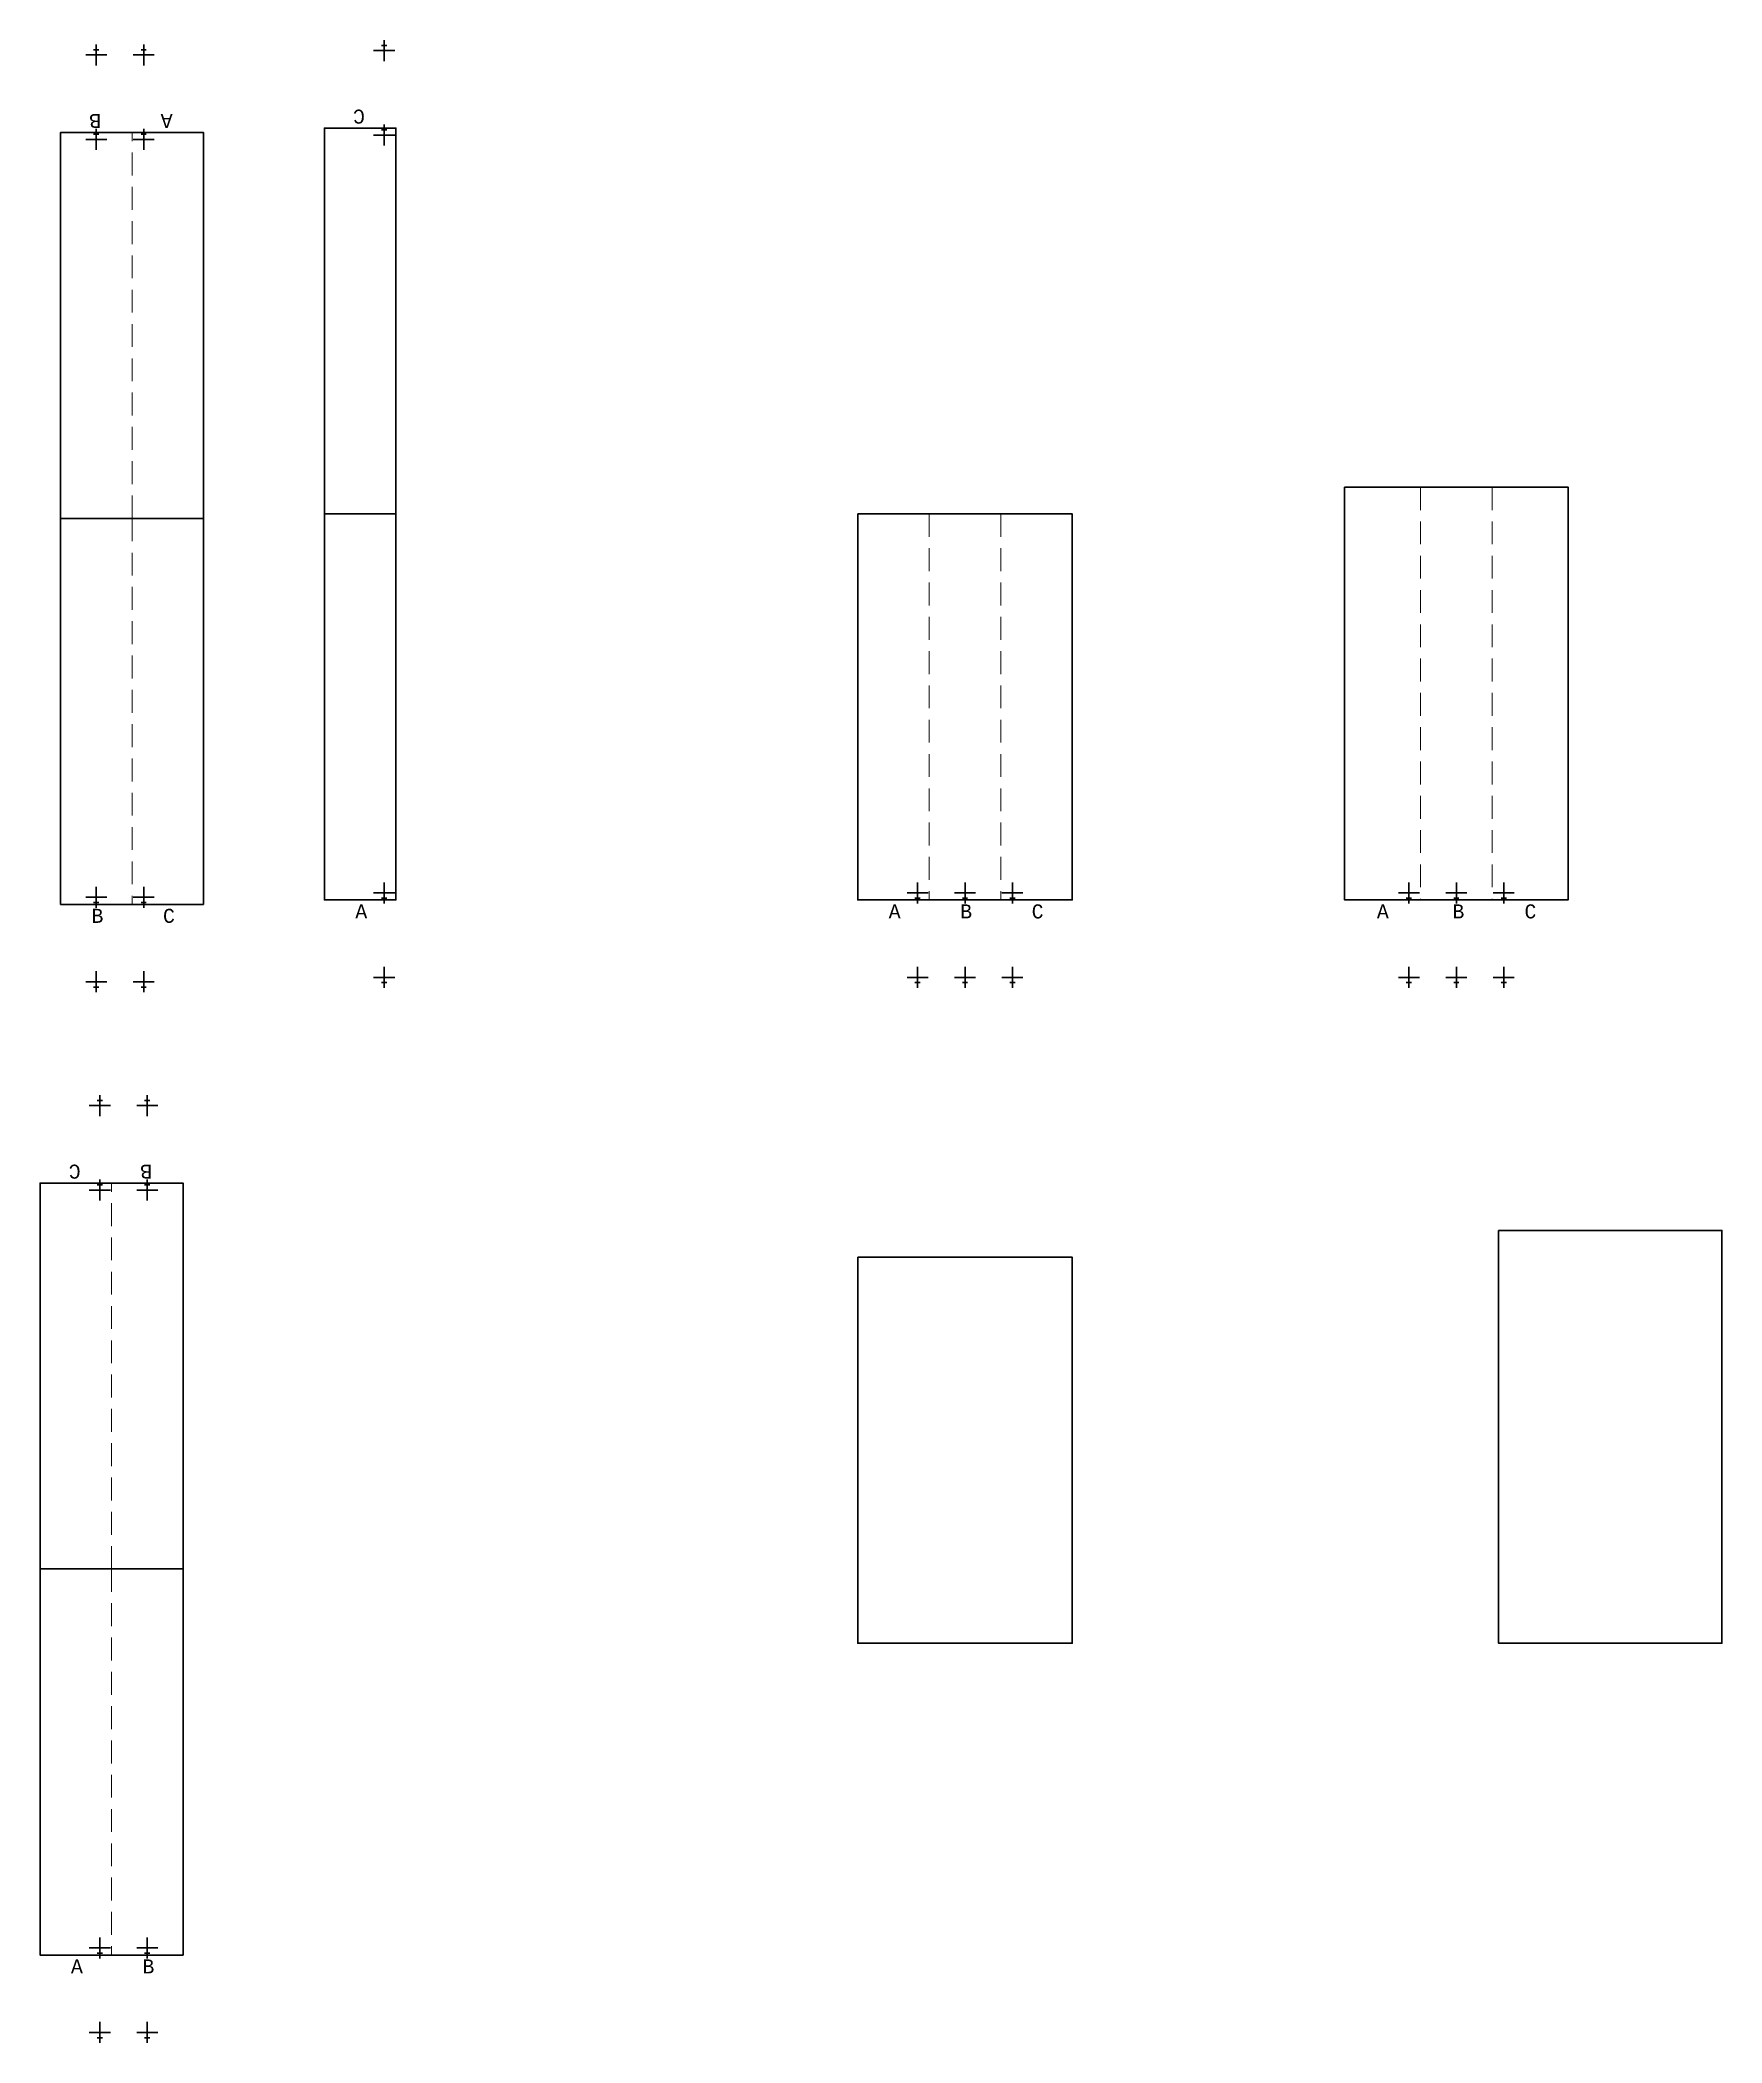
# Model space of a CAD drawing. Header units: millimetres. Extents: x 308165 to 657535, y 5096 to 173229.
# Drawn here: x 308165 to 332072, y 94529 to 122998 of the extents above; entities that cross this region are included whole.
import ezdxf

# ---------------------------------------------------------------- set-up
doc = ezdxf.new("R2010")
doc.units = ezdxf.units.MM
doc.linetypes.add('DASHED', pattern=[0.75, 0.5, -0.25])
doc.layers.add('Bin location transponder', color=250, linetype='Continuous')
doc.layers.add('WF_numbers', color=6, linetype='Continuous')
doc.layers.add('WF transponder', color=3, linetype='Continuous', lineweight=30)
doc.layers.add('WF_bay', color=5, linetype='Continuous', lineweight=30)
doc.styles.add('WF_txt', font='consola.ttf')

msp = doc.modelspace()

# ---------------------------------------------------------------- texts
at = {"layer": 'WF_numbers', "linetype": 'DASHED', "char_height": 200, "attachment_point": 1, "style": 'WF_txt'}
for s, insert, rotation in [('B', (309033, 121748, -723), 180), ('A', (310049, 121748, -723), 180), ('C', (312783, 121810, -723), 180), ('B', (308896, 110650, -723), 0), ('C', (309912, 110650, -723), 0), ('A', (312646, 110713, -723), 0), ('A', (320228, 110713, -723), 0), ('B', (321244, 110713, -723), 0), ('C', (322260, 110713, -723), 0), ('A', (327167, 110713, -723), 0), ('B', (328241, 110713, -723), 0), ('C', (329265, 110713, -723), 0), ('C', (308742, 106814, -723), 180), ('B', (309758, 106814, -723), 180), ('A', (308604, 95717, -723), 0), ('B', (309620, 95717, -723), 0)]:
    msp.add_mtext_dynamic_manual_height_columns(s, width=423.53, gutter_width=2118, heights=[0], dxfattribs=dict(at, insert=insert, rotation=rotation))

# ---------------------------------------------------------------- blocks, each defined once
blk = doc.blocks.new('Bin location transponder')
at = {"layer": 'Bin location transponder', "color": 3, "lineweight": 30}
for p, q in [((-600, 0), (600, 0)), ((-150, 300), (150, 300)), ((0, 600), (0, -600))]:
    blk.add_line(p, q, dxfattribs=at)

# ---------------------------------------------------------------- linework, layer by layer
at = {"layer": 'WF_bay', "linetype": 'DASHED', "lineweight": 5, "ltscale": 650}
for p, q in [((309472, 116199), (309472, 121686)), ((327789, 116643), (327789, 110775)), ((328805, 116643), (328805, 110775)), ((309472, 116199), (309472, 110713)), ((320805, 116262), (320805, 110775)), ((321821, 116262), (321821, 110775)), ((309181, 101266), (309181, 106752)), ((309181, 101266), (309181, 95779))]:
    msp.add_line(p, q, dxfattribs=at)
at = {"layer": 'WF_bay'}
for points in [[(310488, 116199), (308456, 116199), (308456, 121686), (310488, 121686)], [(313223, 116262), (312207, 116262), (312207, 121748), (313223, 121748)], [(326709, 116643), (329884, 116643), (329884, 110775), (326709, 110775)], [(308456, 116199), (310488, 116199), (310488, 110713), (308456, 110713)], [(312207, 116262), (313223, 116262), (313223, 110775), (312207, 110775)], [(319789, 116262), (322837, 116262), (322837, 110775), (319789, 110775)], [(310197, 101266), (308165, 101266), (308165, 106752), (310197, 106752)], [(328897, 106078), (332072, 106078), (332072, 100210), (328897, 100210)], [(319789, 105697), (322837, 105697), (322837, 100210), (319789, 100210)], [(308165, 101266), (310197, 101266), (310197, 95779), (308165, 95779)]]:
    msp.add_lwpolyline(points, close=True, dxfattribs=at)

# ---------------------------------------------------------------- block references
at = {"layer": 'WF transponder', "xscale": 0.25, "yscale": 0.25, "zscale": 0.25}
for p in [(313057, 122848), (308964, 122786), (309638, 122786), (308964, 121586), (309638, 121586), (313057, 121648), (309015, 107852), (309689, 107852), (309015, 106652), (309689, 106652)]:
    msp.add_blockref('Bin location transponder', p, dxfattribs=at)
at = {"layer": 'WF transponder', "xscale": 0.25, "yscale": 0.25, "zscale": 0.25, "rotation": 180.0000000062352}
for p in [(308964, 110813), (309638, 110813), (313057, 110875), (320639, 110875), (321313, 110875), (321987, 110875), (327623, 110875), (328297, 110875), (328971, 110875), (308964, 109613), (309638, 109613), (313057, 109675), (320639, 109675), (321313, 109675), (321987, 109675), (327623, 109675), (328297, 109675), (328971, 109675), (309015, 95879), (309689, 95879), (309015, 94679), (309689, 94679)]:
    msp.add_blockref('Bin location transponder', p, dxfattribs=at)

msp.set_redraw_order([(e.dxf.handle, doc.entitydb.next_handle()) for e in msp.query("TEXT MTEXT ATTDEF DIMENSION ARC_DIMENSION")])  # texts and dimensions are drawn at this point

doc.saveas('drawing.dxf')
